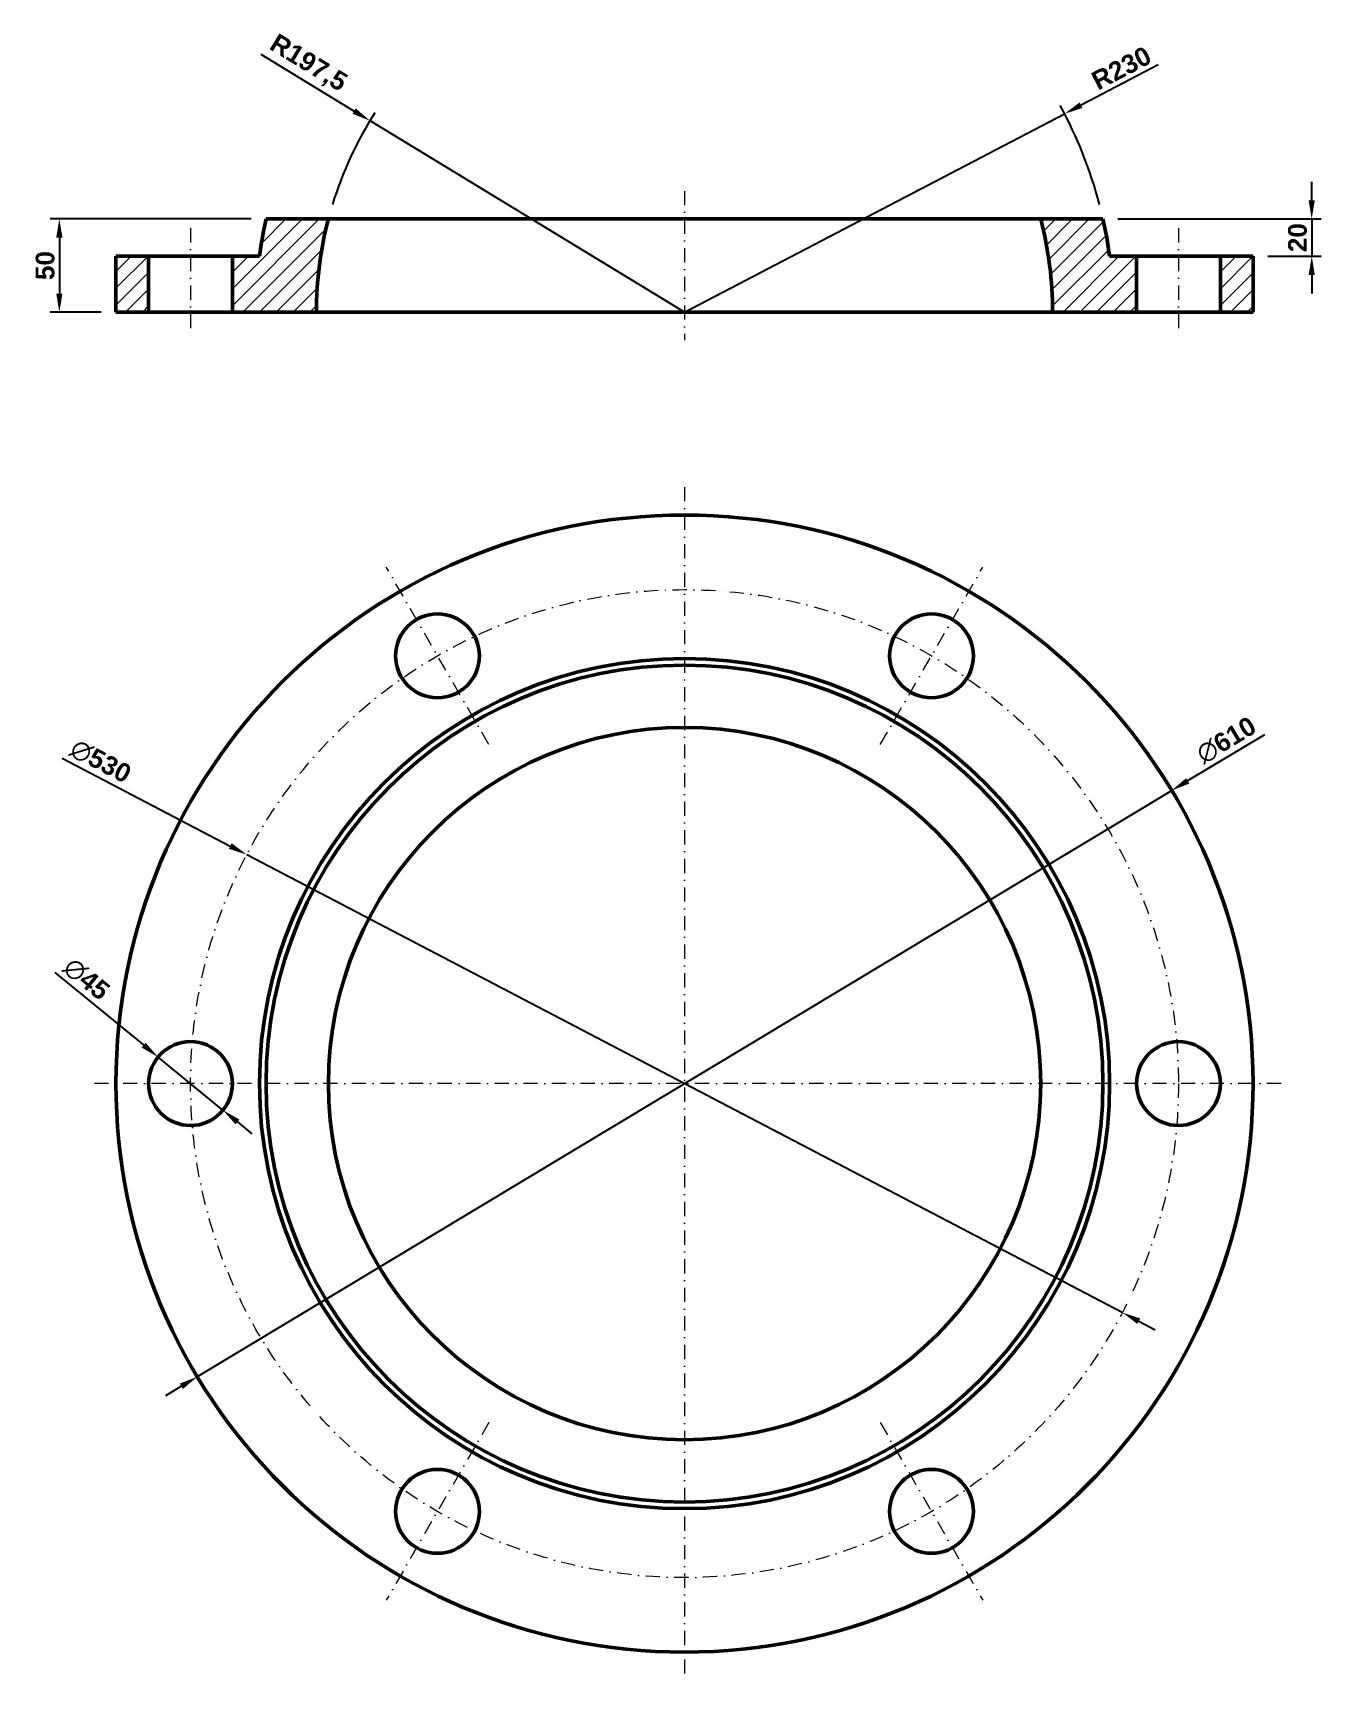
# Model space of a CAD drawing. Header units: millimetres. Extents: x 7195 to 15852, y -351 to 871.
# Drawn here: x 15161 to 15852, y -93 to 790 of the extents above; entities that cross this region are included whole.
import ezdxf

# ---------------------------------------------------------------- set-up
doc = ezdxf.new("R2010")
doc.units = ezdxf.units.MM
doc.header["$LTSCALE"] = 0.3
doc.linetypes.add('DASHDOTX2', pattern=[50.8, 25.4, -12.7, 0, -12.7])
for name, color, linetype, lineweight in [('Contorno', 5, 'Continuous', 50), ('cotas', 7, 'Continuous', 9), ('Hachura', 252, 'Continuous', 15), ('Linha de Centro', 46, 'DASHDOTX2', 9)]:
    doc.layers.add(name, color=color, linetype=linetype, lineweight=lineweight)
doc.styles.add('Cotas', font='')
doc.styles.get('Cotas').set_extended_font_data('Arial', bold=True)
doc.dimstyles.new('Cotas', dxfattribs={"dimscale": 0, "dimtxt": 2.5, "dimasz": 2.5, "dimexe": 1.25, "dimexo": 2, "dimtad": 1, "dimtxsty": 'Cotas', "dimcen": 2.5, "dimclrt": 102, "dimadec": 0, "dimazin": 0, "dimtfac": 1, "dimtmove": 0, "dimatfit": 3, "dimfxl": 1, "dimarcsym": 0})

msp = doc.modelspace()

# ---------------------------------------------------------------- blocks, each defined once
blk = doc.blocks.new('*D1')
at = {"layer": 'cotas', "color": 0, "lineweight": -2, "transparency": 16777216}
for p, q in [((15172.67, 286.37), (15220.26, 247.4)), ((15262.81, 212.55), (15227.99, 241.07)), ((15270.55, 206.22), (15278.28, 199.88))]:
    blk.add_line(p, q, dxfattribs=at)
at = {"layer": 'cotas', "color": 0, "transparency": 16777216}
for points in [[(15221.31, 248.69), (15219.2, 246.11), (15227.99, 241.07)], [(15271.6, 207.51), (15269.49, 204.93), (15262.81, 212.55)]]:
    blk.add_solid(points, dxfattribs=at)
at = {"layer": 'Defpoints', "color": 0, "transparency": 16777216}
for p in [(15227.99, 241.07), (15262.81, 212.55)]:
    blk.add_point(p, dxfattribs=at)
at = {"layer": 'cotas', "color": 102, "transparency": 16777216, "insert": (15189.57, 282.9), "char_height": 10, "attachment_point": 5, "rotation": 320.68524, "style": 'Cotas'}
blk.add_mtext('∅45', dxfattribs=at)
blk = doc.blocks.new('*D2')
at = {"layer": 'cotas', "color": 0, "lineweight": -2, "transparency": 16777216}
for p, q in [((15176.58, 401.4), (15266.72, 354.26)), ((15745.23, 104), (15275.58, 349.62)), ((15754.09, 99.37), (15762.95, 94.73))]:
    blk.add_line(p, q, dxfattribs=at)
at = {"layer": 'cotas', "color": 0, "transparency": 16777216}
for points in [[(15267.49, 355.73), (15265.94, 352.78), (15275.58, 349.62)], [(15754.86, 100.84), (15753.32, 97.89), (15745.23, 104)]]:
    blk.add_solid(points, dxfattribs=at)
at = {"layer": 'Defpoints', "color": 0, "transparency": 16777216}
for p in [(15275.58, 349.62), (15745.23, 104)]:
    blk.add_point(p, dxfattribs=at)
at = {"layer": 'cotas', "color": 102, "transparency": 16777216, "insert": (15197.16, 399.68), "char_height": 10, "attachment_point": 5, "rotation": 332.3909, "style": 'Cotas'}
blk.add_mtext('∅530', dxfattribs=at)
blk = doc.blocks.new('*D3')
at = {"layer": 'cotas', "color": 0, "lineweight": -2, "transparency": 16777216}
for p, q in [((15821.5, 413.97), (15780.32, 389.2)), ((15249.05, 69.58), (15771.75, 384.04)), ((15240.48, 64.42), (15231.92, 59.27))]:
    blk.add_line(p, q, dxfattribs=at)
at = {"layer": 'cotas', "color": 0, "transparency": 16777216}
for points in [[(15779.46, 390.63), (15781.18, 387.77), (15771.75, 384.04)], [(15239.63, 65.85), (15241.34, 63), (15249.05, 69.58)]]:
    blk.add_solid(points, dxfattribs=at)
at = {"layer": 'Defpoints', "color": 0, "transparency": 16777216}
for p in [(15771.75, 384.04), (15249.05, 69.58)]:
    blk.add_point(p, dxfattribs=at)
at = {"layer": 'cotas', "color": 102, "transparency": 16777216, "insert": (15801.06, 411.03), "char_height": 10, "attachment_point": 5, "rotation": 31.03178, "style": 'Cotas'}
blk.add_mtext('∅610', dxfattribs=at)
blk = doc.blocks.new('*D4')
at = {"layer": 'cotas', "color": 0, "lineweight": -2, "transparency": 16777216}
for p, q in [((15277.9, 690.67), (15170.02, 690.67)), ((15175.02, 680.67), (15175.02, 650.67)), ((15197.4, 640.67), (15170.02, 640.67))]:
    blk.add_line(p, q, dxfattribs=at)
at = {"layer": 'cotas', "color": 0, "transparency": 16777216}
for points in [[(15173.35, 680.67), (15176.69, 680.67), (15175.02, 690.67)], [(15173.35, 650.67), (15176.69, 650.67), (15175.02, 640.67)]]:
    blk.add_solid(points, dxfattribs=at)
at = {"layer": 'Defpoints', "color": 0, "transparency": 16777216}
for p in [(15285.9, 690.67), (15175.02, 640.67), (15205.4, 640.67)]:
    blk.add_point(p, dxfattribs=at)
at = {"layer": 'cotas', "color": 102, "transparency": 16777216, "insert": (15167.42, 665.67), "char_height": 10, "attachment_point": 5, "rotation": 90, "style": 'Cotas'}
blk.add_mtext('50', dxfattribs=at)
blk = doc.blocks.new('*D5')
at = {"layer": 'cotas', "color": 0, "lineweight": -2, "transparency": 16777216}
for p, q in [((15846.89, 700.67), (15846.89, 710.67)), ((15742.9, 690.67), (15851.89, 690.67)), ((15846.89, 690.67), (15846.89, 670.67)), ((15823.4, 670.67), (15851.89, 670.67)), ((15846.89, 660.67), (15846.89, 650.67))]:
    blk.add_line(p, q, dxfattribs=at)
at = {"layer": 'cotas', "color": 0, "transparency": 16777216}
for points in [[(15845.22, 700.67), (15848.55, 700.67), (15846.89, 690.67)], [(15845.22, 660.67), (15848.55, 660.67), (15846.89, 670.67)]]:
    blk.add_solid(points, dxfattribs=at)
at = {"layer": 'Defpoints', "color": 0, "transparency": 16777216}
for p in [(15734.9, 690.67), (15815.4, 670.67), (15846.89, 670.67)]:
    blk.add_point(p, dxfattribs=at)
at = {"layer": 'cotas', "color": 102, "transparency": 16777216, "insert": (15839.28, 680.67), "char_height": 10, "attachment_point": 5, "rotation": 90, "style": 'Cotas'}
blk.add_mtext('20', dxfattribs=at)
blk = doc.blocks.new('*D6')
at = {"layer": 'cotas', "color": 0, "lineweight": -2, "transparency": 16777216}
for p, q in [((15283.09, 779.01), (15333.15, 748.55)), ((15510.4, 640.67), (15341.69, 743.35))]:
    blk.add_line(p, q, dxfattribs=at)
blk.add_arc((15510.4, 640.67), 197.5, 147.22386, 163.0143, dxfattribs=at)
at = {"layer": 'cotas', "color": 0, "transparency": 16777216}
blk.add_solid([(15334.02, 749.97), (15332.28, 747.12), (15341.69, 743.35)], dxfattribs=at)
at = {"layer": 'Defpoints', "color": 0, "transparency": 16777216}
for p in [(15341.69, 743.35), (15510.4, 640.67)]:
    blk.add_point(p, dxfattribs=at)
at = {"layer": 'cotas', "color": 102, "transparency": 16777216, "insert": (15308.34, 773.76), "char_height": 10, "attachment_point": 5, "rotation": 328.67439, "style": 'Cotas'}
blk.add_mtext('R197,5', dxfattribs=at)
blk = doc.blocks.new('*D7')
at = {"layer": 'cotas', "color": 0, "lineweight": -2, "transparency": 16777216}
for p, q in [((15764.54, 773.33), (15723.16, 751.73)), ((15510.4, 640.67), (15714.29, 747.1))]:
    blk.add_line(p, q, dxfattribs=at)
blk.add_arc((15510.4, 640.67), 230, 14.54875, 28.81133, dxfattribs=at)
at = {"layer": 'cotas', "color": 0, "transparency": 16777216}
blk.add_solid([(15722.39, 753.21), (15723.93, 750.25), (15714.29, 747.1)], dxfattribs=at)
at = {"layer": 'Defpoints', "color": 0, "transparency": 16777216}
for p in [(15714.29, 747.1), (15510.4, 640.67)]:
    blk.add_point(p, dxfattribs=at)
at = {"layer": 'cotas', "color": 102, "transparency": 16777216, "insert": (15744.76, 771.59), "char_height": 10, "attachment_point": 5, "rotation": 27.56577, "style": 'Cotas'}
blk.add_mtext('R230', dxfattribs=at)

# ---------------------------------------------------------------- dimensions: what is measured, and where the dimension line sits
at = {"layer": 'cotas'}
for mpoint, picture, middle in [((15341.693, 743.346), '*D6', (15308.34, 773.755)), ((15714.293, 747.102), '*D7', (15744.763, 771.588))]:
    dim = msp.add_radius_dim(center=(15510.403, 640.666), mpoint=mpoint, dimstyle='Cotas', override={"dimscale": 4}, dxfattribs=at)
    dim.commit()
    dim.dimension.update_dxf_attribs({"geometry": picture, "text_midpoint": middle})
dim = msp.add_linear_dim(base=(15846.886, 670.666), p1=(15734.902, 690.666), p2=(15815.403, 670.666), angle=90, dimstyle='Cotas', override={"dimscale": 4}, dxfattribs=at)
dim.commit()
dim.dimension.update_dxf_attribs({"geometry": '*D5', "text_midpoint": (15846.886, 680.666), "dimtype": 160})
dim = msp.add_linear_dim(base=(15175.021, 640.666), p1=(15285.903, 690.666), p2=(15205.403, 640.666), angle=90, dimstyle='Cotas', override={"dimscale": 4}, dxfattribs=at)
dim.commit()
dim.dimension.update_dxf_attribs({"geometry": '*D4', "text_midpoint": (15167.415, 665.666)})
dim = msp.add_diameter_dim_2p(p1=(15249.054, 69.579), p2=(15771.751, 384.042), dimstyle='Cotas', override={"dimscale": 4}, dxfattribs=at)
dim.commit()
dim.dimension.update_dxf_attribs({"geometry": '*D3', "text_midpoint": (15801.06, 411.032)})
for p1, p2, picture, middle in [((15745.227, 104), (15275.578, 349.621), '*D2', (15193.443, 392.577)), ((15262.81, 212.555), (15227.995, 241.066), '*D1', (15184.488, 276.694))]:
    dim = msp.add_diameter_dim_2p(p1=p1, p2=p2, dimstyle='Cotas', override={"dimscale": 4}, dxfattribs=at)
    dim.commit()
    dim.dimension.update_dxf_attribs({"geometry": picture, "text_midpoint": middle, "dimtype": 163})

# ---------------------------------------------------------------- hatches: boundary and pattern name
at = {"layer": 'Hachura'}
h = msp.add_hatch(dxfattribs=at)
h.set_pattern_fill('ANSI31', color=256, scale=2)
h.set_pattern_definition([(45, (-3374.5707, -756.2577), (-4.490128, 4.490128), [])])
h.paths.add_polyline_path([(15222.903, 670.666), (15205.403, 670.666), (15205.403, 640.666), (15222.903, 640.666)])
h.paths.add_polyline_path([(15319.336, 690.666), (15285.903, 690.666, 0.022087), (15282.367, 670.666), (15267.903, 670.666), (15267.903, 640.666), (15312.903, 640.666, -0.064075)])
h.paths.add_polyline_path([(15752.903, 670.666), (15738.438, 670.666, 0.022087), (15734.902, 690.666), (15701.469, 690.666, -0.064075), (15707.903, 640.666), (15752.903, 640.666)])
h.paths.add_polyline_path([(15815.403, 670.666), (15797.903, 670.666), (15797.903, 640.666), (15815.403, 640.666)])

# ---------------------------------------------------------------- linework, layer by layer
at = {"layer": 'Contorno'}
for p, q in [((15510.403, 690.666), (15285.903, 690.666)), ((15510.403, 690.666), (15734.902, 690.666)), ((15282.367, 670.666), (15205.403, 670.666)), ((15205.403, 670.666), (15205.403, 640.666)), ((15222.903, 670.666), (15222.903, 640.666)), ((15267.903, 670.666), (15267.903, 640.666)), ((15738.438, 670.666), (15815.403, 670.666)), ((15752.903, 670.666), (15752.903, 640.666)), ((15797.903, 670.666), (15797.903, 640.666)), ((15815.403, 670.666), (15815.403, 640.666)), ((15510.403, 640.666), (15205.403, 640.666)), ((15510.403, 640.666), (15815.403, 640.666))]:
    msp.add_line(p, q, dxfattribs=at)
for centre, radius in [((15510.403, 226.81), 305), ((15377.903, 456.307), 22.5), ((15642.903, 456.307), 22.5), ((15510.403, 226.81), 228.035), ((15510.403, 226.81), 224.499), ((15510.403, 226.81), 191.066), ((15245.403, 226.81), 22.5), ((15775.403, 226.81), 22.5), ((15377.903, -2.686), 22.5), ((15642.903, -2.686), 22.5)]:
    msp.add_circle(centre, radius, dxfattribs=at)
for radius, start, end in [(230, 167.444142, 172.505283), (197.5, 165.335146, 180), (197.5, 0, 14.664854), (230, 7.494717, 12.555858)]:
    msp.add_arc((15510.403, 640.666), radius, start, end, dxfattribs=at)
at = {"layer": 'Linha de Centro'}
for p, q in [((15510.403, 705.666), (15510.403, 625.666)), ((15245.403, 685.666), (15245.403, 625.666)), ((15775.403, 685.666), (15775.403, 625.666)), ((15510.403, 546.81), (15510.403, -93.19)), ((15405.403, 408.676), (15350.403, 503.939)), ((15615.403, 408.676), (15670.403, 503.939)), ((15830.403, 226.81), (15190.403, 226.81)), ((15405.403, 44.945), (15350.403, -50.318)), ((15615.403, 44.945), (15670.403, -50.318))]:
    msp.add_line(p, q, dxfattribs=at)
msp.add_circle((15510.403, 226.81), 265, dxfattribs=at)

msp.set_redraw_order([(e.dxf.handle, doc.entitydb.next_handle()) for e in msp.query("TEXT MTEXT ATTDEF DIMENSION ARC_DIMENSION")])  # texts and dimensions are drawn at this point

doc.saveas('drawing.dxf')
